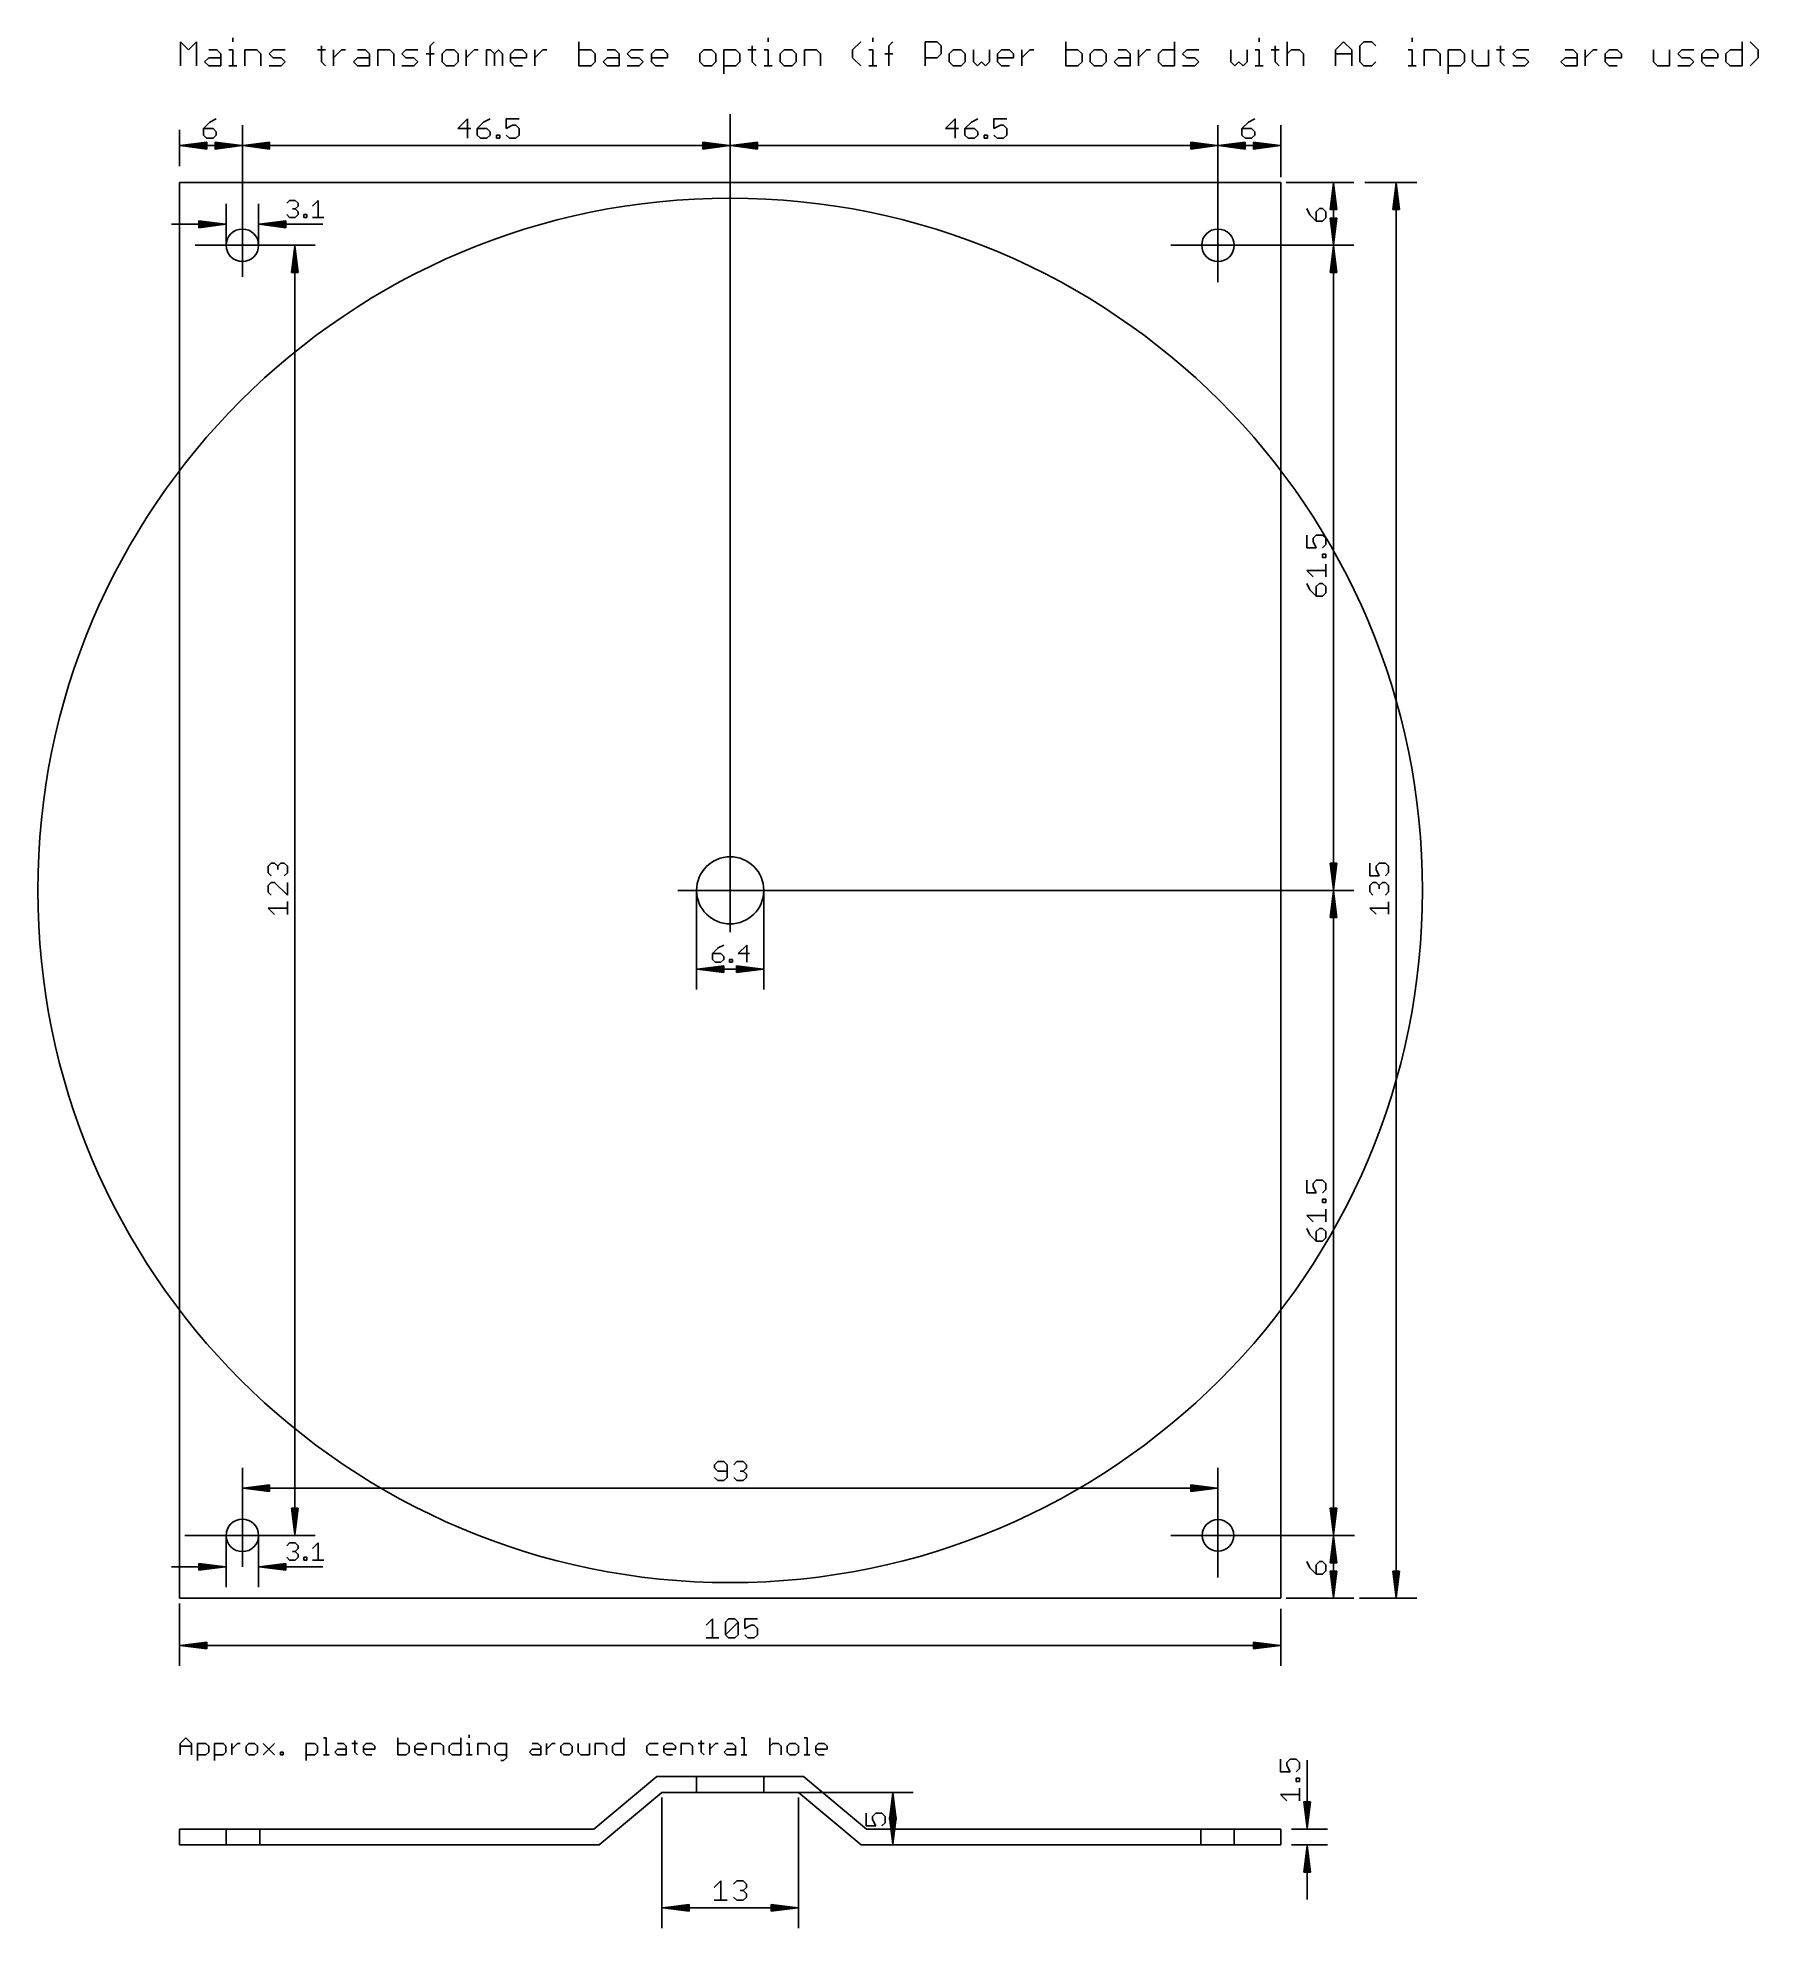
# Model space of a CAD drawing. Extents: x -14 to 150, y -8 to 172.
import ezdxf

# ---------------------------------------------------------------- set-up
doc = ezdxf.new("R2010")
doc.units = 0
for name, color, linetype in [('100', 3, 'CONTINUOUS'), ('20', 7, 'CONTINUOUS'), ('47', 2, 'CONTINUOUS')]:
    doc.layers.add(name, color=color, linetype=linetype)

msp = doc.modelspace()

# ---------------------------------------------------------------- linework, layer by layer
at = {"layer": '100'}
msp.add_circle((52.5, 91), 66, dxfattribs=at)
at = {"layer": '20'}
for p, q in [((105, 158.5), (0, 158.5)), ((0, 158.5), (0, 23.5)), ((105, 158.5), (105, 23.5)), ((0, 23.5), (105, 23.5)), ((39.5, 1.5), (45.5, 6.5)), ((45.5, 6.5), (49.3, 6.5)), ((49.3, 6.5), (55.7, 6.5)), ((49.3, 5), (49.3, 6.5)), ((55.7, 5), (55.7, 6.5)), ((59.5, 6.5), (55.7, 6.5)), ((65.5, 1.5), (59.5, 6.5)), ((40, 0), (46, 5)), ((46, 5), (49.3, 5)), ((49.3, 5), (55.7, 5)), ((59, 5), (55.7, 5)), ((65, 0), (59, 5)), ((0, 1.5), (4.45, 1.5)), ((0, 0), (0, 1.5)), ((0, 0), (4.45, 0)), ((4.45, 1.5), (7.65, 1.5)), ((4.45, 0), (4.45, 1.5)), ((4.45, 0), (7.65, 0)), ((7.65, 1.5), (39.5, 1.5)), ((7.65, 0), (7.65, 1.5)), ((7.65, 0), (40, 0)), ((97.35, 0), (65, 0)), ((97.35, 1.5), (65.5, 1.5)), ((100.55, 1.5), (97.35, 1.5)), ((97.35, 0), (97.35, 1.5)), ((100.55, 0), (97.35, 0)), ((105, 1.5), (100.55, 1.5)), ((100.55, 0), (100.55, 1.5)), ((105, 0), (100.55, 0)), ((105, 0), (105, 1.5))]:
    msp.add_line(p, q, dxfattribs=at)
for centre, radius in [((6, 152.5), 1.55), ((99, 152.5), 1.55), ((52.5, 91), 3.2), ((6, 29.5), 1.55), ((99, 29.5), 1.5)]:
    msp.add_circle(centre, radius, dxfattribs=at)
at = {"layer": '47'}
for p, q in [((0.1016, 169.6016), (0.1016, 171.9004)), ((0.1016, 171.9004), (0.8679, 171.1341)), ((0.8679, 171.1341), (1.6341, 171.9004)), ((1.6341, 171.9004), (1.6341, 169.6016)), ((5.0887, 172.2835), (5.0887, 171.9004)), ((13.5292, 171.5172), (13.5292, 169.9847)), ((23.888, 171.5172), (24.2712, 171.9004)), ((23.888, 169.6016), (23.888, 171.5172)), ((38.084, 171.9004), (38.084, 169.6016)), ((54.5809, 171.5172), (54.5809, 169.9847)), ((56.1156, 172.2835), (56.1156, 171.9004)), ((64.173, 171.1341), (64.9392, 171.9004)), ((66.0907, 172.2835), (66.0907, 171.9004)), ((67.6254, 171.5172), (68.0085, 171.9004)), ((67.6254, 169.6016), (67.6254, 171.5172)), ((71.0789, 169.6016), (71.0789, 171.9004)), ((71.0789, 171.9004), (72.2283, 171.9004)), ((72.2283, 171.9004), (72.6114, 171.5172)), ((72.6114, 171.5172), (72.6114, 170.751)), ((84.507, 171.9004), (84.507, 169.6016)), ((94.8637, 171.9004), (94.8637, 169.6016)), ((102.9222, 172.2835), (102.9222, 171.9004)), ((104.4568, 171.5172), (104.4568, 169.9847)), ((105.6084, 171.9004), (105.6084, 169.6016)), ((110.2123, 171.1341), (110.9785, 171.9004)), ((110.9785, 171.9004), (111.7448, 171.1341)), ((112.8974, 171.9004), (112.5142, 171.5172)), ((112.5142, 171.5172), (112.5142, 169.9847)), ((113.6636, 171.9004), (112.8974, 171.9004)), ((114.0468, 171.5172), (113.6636, 171.9004)), ((117.5013, 172.2835), (117.5013, 171.9004)), ((125.9418, 171.5172), (125.9418, 169.9847)), ((148.9599, 171.9004), (148.9599, 169.6016)), ((150.4956, 171.1341), (149.7294, 171.9004)), ((2.4036, 169.9847), (2.7867, 170.3679)), ((2.7867, 169.6016), (2.4036, 169.9847)), ((2.7867, 171.1341), (3.5529, 171.1341)), ((2.7867, 170.3679), (3.9361, 170.3679)), ((3.9361, 169.6016), (2.7867, 169.6016)), ((3.5529, 171.1341), (3.9361, 170.751)), ((3.9361, 170.751), (3.9361, 169.6016)), ((4.7055, 171.1341), (5.0887, 171.1341)), ((4.7055, 169.6016), (5.4718, 169.6016)), ((5.0887, 171.1341), (5.0887, 169.6016)), ((6.2402, 169.6016), (6.2402, 171.1341)), ((6.2402, 171.1341), (7.3896, 171.1341)), ((7.3896, 171.1341), (7.7727, 170.751)), ((7.7727, 170.751), (7.7727, 169.6016)), ((8.5421, 170.751), (8.9253, 171.1341)), ((8.9253, 170.3679), (8.5421, 170.751)), ((8.5421, 169.6016), (9.6915, 169.6016)), ((8.9253, 171.1341), (10.0747, 171.1341)), ((9.6915, 170.3679), (8.9253, 170.3679)), ((10.0747, 169.9847), (9.6915, 170.3679)), ((9.6915, 169.6016), (10.0747, 169.9847)), ((13.1461, 171.1341), (13.9123, 171.1341)), ((13.5292, 169.9847), (13.9123, 169.6016)), ((14.6807, 169.6016), (14.6807, 171.1341)), ((14.6807, 170.3679), (15.447, 171.1341)), ((15.447, 171.1341), (15.8301, 171.1341)), ((16.599, 169.9847), (16.9821, 170.3679)), ((16.9821, 169.6016), (16.599, 169.9847)), ((16.9821, 171.1341), (17.7484, 171.1341)), ((16.9821, 170.3679), (18.1315, 170.3679)), ((18.1315, 169.6016), (16.9821, 169.6016)), ((17.7484, 171.1341), (18.1315, 170.751)), ((18.1315, 170.751), (18.1315, 169.6016)), ((18.901, 169.6016), (18.901, 171.1341)), ((18.901, 171.1341), (20.0504, 171.1341)), ((20.0504, 171.1341), (20.4335, 170.751)), ((20.4335, 170.751), (20.4335, 169.6016)), ((21.203, 170.751), (21.5861, 171.1341)), ((21.5861, 170.3679), (21.203, 170.751)), ((21.203, 169.6016), (22.3523, 169.6016)), ((21.5861, 171.1341), (22.7355, 171.1341)), ((22.3523, 170.3679), (21.5861, 170.3679)), ((22.7355, 169.9847), (22.3523, 170.3679)), ((22.3523, 169.6016), (22.7355, 169.9847)), ((23.5049, 170.751), (24.2712, 170.751)), ((25.4227, 171.1341), (25.0396, 170.751)), ((25.0396, 170.751), (25.0396, 169.9847)), ((25.0396, 169.9847), (25.4227, 169.6016)), ((26.1889, 171.1341), (25.4227, 171.1341)), ((25.4227, 169.6016), (26.1889, 169.6016)), ((26.5721, 170.751), (26.1889, 171.1341)), ((26.1889, 169.6016), (26.5721, 169.9847)), ((26.5721, 169.9847), (26.5721, 170.751)), ((27.3415, 169.6016), (27.3415, 171.1341)), ((27.3415, 170.3679), (28.1078, 171.1341)), ((28.1078, 171.1341), (28.4909, 171.1341)), ((29.2598, 169.6016), (29.2598, 171.1341)), ((29.2598, 171.1341), (29.643, 171.1341)), ((29.643, 171.1341), (30.0261, 170.751)), ((30.0261, 170.751), (30.4092, 171.1341)), ((30.0261, 170.751), (30.0261, 169.6016)), ((30.4092, 171.1341), (30.7923, 170.751)), ((30.7923, 170.751), (30.7923, 169.6016)), ((31.5618, 170.751), (31.9449, 171.1341)), ((31.5618, 169.9847), (31.5618, 170.751)), ((33.0943, 170.3679), (31.5618, 170.3679)), ((31.9449, 169.6016), (31.5618, 169.9847)), ((31.9449, 171.1341), (32.7112, 171.1341)), ((32.7112, 169.6016), (31.9449, 169.6016)), ((32.7112, 171.1341), (33.0943, 170.751)), ((33.0943, 170.751), (33.0943, 170.3679)), ((33.8638, 169.6016), (33.8638, 171.1341)), ((33.8638, 170.3679), (34.63, 171.1341)), ((34.63, 171.1341), (35.0131, 171.1341)), ((39.2334, 171.1341), (38.084, 171.1341)), ((38.084, 169.6016), (39.2334, 169.6016)), ((39.6165, 170.751), (39.2334, 171.1341)), ((39.2334, 169.6016), (39.6165, 169.9847)), ((39.6165, 169.9847), (39.6165, 170.751)), ((40.386, 169.9847), (40.7691, 170.3679)), ((40.7691, 169.6016), (40.386, 169.9847)), ((40.7691, 171.1341), (41.5354, 171.1341)), ((40.7691, 170.3679), (41.9185, 170.3679)), ((41.9185, 169.6016), (40.7691, 169.6016)), ((41.5354, 171.1341), (41.9185, 170.751)), ((41.9185, 170.751), (41.9185, 169.6016)), ((42.688, 170.751), (43.0711, 171.1341)), ((43.0711, 170.3679), (42.688, 170.751)), ((42.688, 169.6016), (43.8373, 169.6016)), ((43.0711, 171.1341), (44.2205, 171.1341)), ((43.8373, 170.3679), (43.0711, 170.3679)), ((44.2205, 169.9847), (43.8373, 170.3679)), ((43.8373, 169.6016), (44.2205, 169.9847)), ((44.9899, 170.751), (45.373, 171.1341)), ((44.9899, 169.9847), (44.9899, 170.751)), ((46.5224, 170.3679), (44.9899, 170.3679)), ((45.373, 169.6016), (44.9899, 169.9847)), ((45.373, 171.1341), (46.1393, 171.1341)), ((46.1393, 169.6016), (45.373, 169.6016)), ((46.1393, 171.1341), (46.5224, 170.751)), ((46.5224, 170.751), (46.5224, 170.3679)), ((49.977, 171.1341), (49.5939, 170.751)), ((49.5939, 170.751), (49.5939, 169.9847)), ((49.5939, 169.9847), (49.977, 169.6016)), ((50.7432, 171.1341), (49.977, 171.1341)), ((49.977, 169.6016), (50.7432, 169.6016)), ((51.1264, 170.751), (50.7432, 171.1341)), ((50.7432, 169.6016), (51.1264, 169.9847)), ((51.1264, 169.9847), (51.1264, 170.751)), ((51.8958, 168.8353), (51.8958, 171.1341)), ((51.8958, 171.1341), (53.0452, 171.1341)), ((53.0452, 169.6016), (51.8958, 169.6016)), ((53.0452, 171.1341), (53.4283, 170.751)), ((53.4283, 169.9847), (53.0452, 169.6016)), ((53.4283, 170.751), (53.4283, 169.9847)), ((54.1978, 171.1341), (54.964, 171.1341)), ((54.5809, 169.9847), (54.964, 169.6016)), ((55.7324, 171.1341), (56.1156, 171.1341)), ((55.7324, 169.6016), (56.4987, 169.6016)), ((56.1156, 171.1341), (56.1156, 169.6016)), ((57.6502, 171.1341), (57.2671, 170.751)), ((57.2671, 170.751), (57.2671, 169.9847)), ((57.2671, 169.9847), (57.6502, 169.6016)), ((58.4165, 171.1341), (57.6502, 171.1341)), ((57.6502, 169.6016), (58.4165, 169.6016)), ((58.7996, 170.751), (58.4165, 171.1341)), ((58.4165, 169.6016), (58.7996, 169.9847)), ((58.7996, 169.9847), (58.7996, 170.751)), ((59.569, 169.6016), (59.569, 171.1341)), ((59.569, 171.1341), (60.7184, 171.1341)), ((60.7184, 171.1341), (61.1016, 170.751)), ((61.1016, 170.751), (61.1016, 169.6016)), ((64.173, 170.3679), (64.173, 171.1341)), ((64.9392, 169.6016), (64.173, 170.3679)), ((65.7076, 171.1341), (66.0907, 171.1341)), ((65.7076, 169.6016), (66.4739, 169.6016)), ((66.0907, 171.1341), (66.0907, 169.6016)), ((67.2423, 170.751), (68.0085, 170.751)), ((72.2283, 170.3679), (71.0789, 170.3679)), ((72.6114, 170.751), (72.2283, 170.3679)), ((73.764, 171.1341), (73.3808, 170.751)), ((73.3808, 170.751), (73.3808, 169.9847)), ((73.3808, 169.9847), (73.764, 169.6016)), ((74.5302, 171.1341), (73.764, 171.1341)), ((73.764, 169.6016), (74.5302, 169.6016)), ((74.9133, 170.751), (74.5302, 171.1341)), ((74.5302, 169.6016), (74.9133, 169.9847)), ((74.9133, 169.9847), (74.9133, 170.751)), ((75.6828, 171.1341), (75.6828, 169.9847)), ((75.6828, 169.9847), (76.0659, 169.6016)), ((76.0659, 169.6016), (76.4491, 169.9847)), ((76.4491, 169.9847), (76.8322, 169.6016)), ((76.8322, 169.6016), (77.2153, 169.9847)), ((77.2153, 169.9847), (77.2153, 171.1341)), ((77.9848, 170.751), (78.3679, 171.1341)), ((77.9848, 169.9847), (77.9848, 170.751)), ((79.5173, 170.3679), (77.9848, 170.3679)), ((78.3679, 169.6016), (77.9848, 169.9847)), ((78.3679, 171.1341), (79.1341, 171.1341)), ((79.1341, 169.6016), (78.3679, 169.6016)), ((79.1341, 171.1341), (79.5173, 170.751)), ((79.5173, 170.751), (79.5173, 170.3679)), ((80.2867, 169.6016), (80.2867, 171.1341)), ((80.2867, 170.3679), (81.053, 171.1341)), ((81.053, 171.1341), (81.4361, 171.1341)), ((85.6564, 171.1341), (84.507, 171.1341)), ((84.507, 169.6016), (85.6564, 169.6016)), ((86.0395, 170.751), (85.6564, 171.1341)), ((85.6564, 169.6016), (86.0395, 169.9847)), ((86.0395, 169.9847), (86.0395, 170.751)), ((87.1921, 171.1341), (86.809, 170.751)), ((86.809, 170.751), (86.809, 169.9847)), ((86.809, 169.9847), (87.1921, 169.6016)), ((87.9583, 171.1341), (87.1921, 171.1341)), ((87.1921, 169.6016), (87.9583, 169.6016)), ((88.3415, 170.751), (87.9583, 171.1341)), ((87.9583, 169.6016), (88.3415, 169.9847)), ((88.3415, 169.9847), (88.3415, 170.751)), ((89.1109, 169.9847), (89.4941, 170.3679)), ((89.4941, 169.6016), (89.1109, 169.9847)), ((89.4941, 171.1341), (90.2603, 171.1341)), ((89.4941, 170.3679), (90.6434, 170.3679)), ((90.6434, 169.6016), (89.4941, 169.6016)), ((90.2603, 171.1341), (90.6434, 170.751)), ((90.6434, 170.751), (90.6434, 169.6016)), ((91.4129, 169.6016), (91.4129, 171.1341)), ((91.4129, 170.3679), (92.1792, 171.1341)), ((92.1792, 171.1341), (92.5623, 171.1341)), ((93.3312, 170.751), (93.7143, 171.1341)), ((93.3312, 169.9847), (93.3312, 170.751)), ((93.7143, 169.6016), (93.3312, 169.9847)), ((93.7143, 171.1341), (94.8637, 171.1341)), ((94.8637, 169.6016), (93.7143, 169.6016)), ((95.6332, 170.751), (96.0163, 171.1341)), ((96.0163, 170.3679), (95.6332, 170.751)), ((95.6332, 169.6016), (96.7825, 169.6016)), ((96.0163, 171.1341), (97.1657, 171.1341)), ((96.7825, 170.3679), (96.0163, 170.3679)), ((97.1657, 169.9847), (96.7825, 170.3679)), ((96.7825, 169.6016), (97.1657, 169.9847)), ((100.2371, 171.1341), (100.2371, 169.9847)), ((100.2371, 169.9847), (100.6202, 169.6016)), ((100.6202, 169.6016), (101.0034, 169.9847)), ((101.0034, 169.9847), (101.3865, 169.6016)), ((101.3865, 169.6016), (101.7696, 169.9847)), ((101.7696, 169.9847), (101.7696, 171.1341)), ((102.5391, 171.1341), (102.9222, 171.1341)), ((102.5391, 169.6016), (103.3053, 169.6016)), ((102.9222, 171.1341), (102.9222, 169.6016)), ((104.0737, 171.1341), (104.84, 171.1341)), ((104.4568, 169.9847), (104.84, 169.6016)), ((105.6084, 170.751), (105.9915, 171.1341)), ((105.9915, 171.1341), (106.7577, 171.1341)), ((106.7577, 171.1341), (107.1409, 170.751)), ((107.1409, 170.751), (107.1409, 169.6016)), ((110.2123, 169.6016), (110.2123, 171.1341)), ((110.2123, 170.751), (111.7448, 170.751)), ((111.7448, 171.1341), (111.7448, 169.6016)), ((112.5142, 169.9847), (112.8974, 169.6016)), ((112.8974, 169.6016), (113.6636, 169.6016)), ((113.6636, 169.6016), (114.0468, 169.9847)), ((117.1182, 171.1341), (117.5013, 171.1341)), ((117.1182, 169.6016), (117.8844, 169.6016)), ((117.5013, 171.1341), (117.5013, 169.6016)), ((118.6528, 169.6016), (118.6528, 171.1341)), ((118.6528, 171.1341), (119.8022, 171.1341)), ((119.8022, 171.1341), (120.1853, 170.751)), ((120.1853, 170.751), (120.1853, 169.6016)), ((120.9548, 168.8353), (120.9548, 171.1341)), ((120.9548, 171.1341), (122.1042, 171.1341)), ((122.1042, 169.6016), (120.9548, 169.6016)), ((122.1042, 171.1341), (122.4873, 170.751)), ((122.4873, 169.9847), (122.1042, 169.6016)), ((122.4873, 170.751), (122.4873, 169.9847)), ((123.2568, 171.1341), (123.2568, 169.9847)), ((123.2568, 169.9847), (123.6399, 169.6016)), ((123.6399, 169.6016), (124.7893, 169.6016)), ((124.7893, 169.6016), (124.7893, 171.1341)), ((125.5587, 171.1341), (126.325, 171.1341)), ((125.9418, 169.9847), (126.325, 169.6016)), ((127.0934, 170.751), (127.4765, 171.1341)), ((127.4765, 170.3679), (127.0934, 170.751)), ((127.0934, 169.6016), (128.2427, 169.6016)), ((127.4765, 171.1341), (128.6259, 171.1341)), ((128.2427, 170.3679), (127.4765, 170.3679)), ((128.6259, 169.9847), (128.2427, 170.3679)), ((128.2427, 169.6016), (128.6259, 169.9847)), ((131.6973, 169.9847), (132.0804, 170.3679)), ((132.0804, 169.6016), (131.6973, 169.9847)), ((132.0804, 171.1341), (132.8467, 171.1341)), ((132.0804, 170.3679), (133.2298, 170.3679)), ((133.2298, 169.6016), (132.0804, 169.6016)), ((132.8467, 171.1341), (133.2298, 170.751)), ((133.2298, 170.751), (133.2298, 169.6016)), ((133.9993, 169.6016), (133.9993, 171.1341)), ((133.9993, 170.3679), (134.7655, 171.1341)), ((134.7655, 171.1341), (135.1486, 171.1341)), ((135.9176, 170.751), (136.3007, 171.1341)), ((135.9176, 169.9847), (135.9176, 170.751)), ((137.4501, 170.3679), (135.9176, 170.3679)), ((136.3007, 169.6016), (135.9176, 169.9847)), ((136.3007, 171.1341), (137.0669, 171.1341)), ((137.0669, 169.6016), (136.3007, 169.6016)), ((137.0669, 171.1341), (137.4501, 170.751)), ((137.4501, 170.751), (137.4501, 170.3679)), ((140.5215, 171.1341), (140.5215, 169.9847)), ((140.5215, 169.9847), (140.9046, 169.6016)), ((140.9046, 169.6016), (142.054, 169.6016)), ((142.054, 169.6016), (142.054, 171.1341)), ((142.8235, 170.751), (143.2066, 171.1341)), ((143.2066, 170.3679), (142.8235, 170.751)), ((142.8235, 169.6016), (143.9728, 169.6016)), ((143.2066, 171.1341), (144.356, 171.1341)), ((143.9728, 170.3679), (143.2066, 170.3679)), ((144.356, 169.9847), (143.9728, 170.3679)), ((143.9728, 169.6016), (144.356, 169.9847)), ((145.1254, 170.751), (145.5086, 171.1341)), ((145.1254, 169.9847), (145.1254, 170.751)), ((146.6579, 170.3679), (145.1254, 170.3679)), ((145.5086, 169.6016), (145.1254, 169.9847)), ((145.5086, 171.1341), (146.2748, 171.1341)), ((146.2748, 169.6016), (145.5086, 169.6016)), ((146.2748, 171.1341), (146.6579, 170.751)), ((146.6579, 170.751), (146.6579, 170.3679)), ((147.4274, 170.751), (147.8105, 171.1341)), ((147.4274, 169.9847), (147.4274, 170.751)), ((147.8105, 169.6016), (147.4274, 169.9847)), ((147.8105, 171.1341), (148.9599, 171.1341)), ((148.9599, 169.6016), (147.8105, 169.6016)), ((149.7294, 169.6016), (150.4956, 170.3679)), ((150.4956, 170.3679), (150.4956, 171.1341)), ((2.8982, 164.2472), (2.2818, 163.6308)), ((3.5146, 164.5554), (2.8982, 164.2472)), ((27.4615, 164.5554), (26.5369, 163.6308)), ((27.4615, 162.7062), (27.4615, 164.5554)), ((28.9948, 164.2472), (28.3784, 163.6308)), ((29.6112, 164.5554), (28.9948, 164.2472)), ((32.3736, 164.5554), (31.1408, 164.5554)), ((31.1408, 164.5554), (31.1408, 163.6308)), ((52.5, 165), (52.5, 160.05)), ((73.9615, 164.5554), (73.0369, 163.6308)), ((73.9615, 162.7062), (73.9615, 164.5554)), ((75.4948, 164.2472), (74.8784, 163.6308)), ((76.1112, 164.5554), (75.4948, 164.2472)), ((78.8736, 164.5554), (77.6408, 164.5554)), ((77.6408, 164.5554), (77.6408, 163.6308)), ((101.8982, 164.2472), (101.2818, 163.6308)), ((102.5146, 164.5554), (101.8982, 164.2472)), ((0, 163.5), (0, 160.05)), ((0.065, 162), (2.6, 162.3192)), ((0.065, 162), (2.6, 162.26)), ((2.2818, 163.6308), (2.2818, 163.0144)), ((3.2064, 163.6308), (2.2818, 163.6308)), ((2.2818, 163.0144), (2.59, 162.7062)), ((2.59, 162.7062), (3.2064, 162.7062)), ((2.6, 162.3192), (2.6, 161.6808)), ((3.5146, 163.3226), (3.2064, 163.6308)), ((3.2064, 162.7062), (3.5146, 163.0144)), ((5.935, 162), (3.4, 162.3192)), ((3.4, 162.3192), (3.4, 161.6808)), ((5.935, 162), (3.4, 162.26)), ((3.5146, 163.0144), (3.5146, 163.3226)), ((6, 160.5), (6, 163.95)), ((6, 149.5), (6, 163.95)), ((6.065, 162), (8.6, 162.3192)), ((6.065, 162), (8.6, 162.26)), ((8.6, 162.3192), (8.6, 161.6808)), ((26.5369, 163.6308), (27.7697, 163.6308)), ((28.3784, 163.6308), (28.3784, 163.0144)), ((29.303, 163.6308), (28.3784, 163.6308)), ((28.3784, 163.0144), (28.6866, 162.7062)), ((28.6866, 162.7062), (29.303, 162.7062)), ((29.6112, 163.3226), (29.303, 163.6308)), ((29.303, 162.7062), (29.6112, 163.0144)), ((29.6112, 163.0144), (29.6112, 163.3226)), ((30.22, 162.7062), (30.22, 163.0144)), ((30.22, 163.0144), (30.5282, 163.0144)), ((30.5282, 162.7062), (30.22, 162.7062)), ((30.5282, 163.0144), (30.5282, 162.7062)), ((31.1408, 163.6308), (31.7572, 163.939)), ((31.449, 162.7062), (31.1408, 163.0144)), ((32.0654, 162.7062), (31.449, 162.7062)), ((31.7572, 163.939), (32.0654, 163.939)), ((32.0654, 163.939), (32.3736, 163.6308)), ((32.3736, 163.0144), (32.0654, 162.7062)), ((32.3736, 163.6308), (32.3736, 163.0144)), ((52.435, 162), (49.9, 162.3192)), ((49.9, 162.3192), (49.9, 161.6808)), ((52.435, 162), (49.9, 162.26)), ((52.5, 87), (52.5, 163.95)), ((52.565, 162), (55.1, 162.3192)), ((52.565, 162), (55.1, 162.26)), ((55.1, 162.3192), (55.1, 161.6808)), ((73.0369, 163.6308), (74.2696, 163.6308)), ((74.8784, 163.6308), (74.8784, 163.0144)), ((75.803, 163.6308), (74.8784, 163.6308)), ((74.8784, 163.0144), (75.1866, 162.7062)), ((75.1866, 162.7062), (75.803, 162.7062)), ((76.1112, 163.3226), (75.803, 163.6308)), ((75.803, 162.7062), (76.1112, 163.0144)), ((76.1112, 163.0144), (76.1112, 163.3226)), ((76.72, 162.7062), (76.72, 163.0144)), ((76.72, 163.0144), (77.0282, 163.0144)), ((77.0282, 162.7062), (76.72, 162.7062)), ((77.0282, 163.0144), (77.0282, 162.7062)), ((77.6408, 163.6308), (78.2572, 163.939)), ((77.949, 162.7062), (77.6408, 163.0144)), ((78.5654, 162.7062), (77.949, 162.7062)), ((78.2572, 163.939), (78.5654, 163.939)), ((78.5654, 163.939), (78.8736, 163.6308)), ((78.8736, 163.0144), (78.5654, 162.7062)), ((78.8736, 163.6308), (78.8736, 163.0144)), ((98.935, 162), (96.4, 162.3192)), ((96.4, 162.3192), (96.4, 161.6808)), ((98.935, 162), (96.4, 162.26)), ((99, 149), (99, 163.95)), ((99, 163.5), (99, 160.05)), ((99.065, 162), (101.6, 162.3192)), ((99.065, 162), (101.6, 162.26)), ((101.2818, 163.6308), (101.2818, 163.0144)), ((102.2064, 163.6308), (101.2818, 163.6308)), ((101.2818, 163.0144), (101.59, 162.7062)), ((101.59, 162.7062), (102.2064, 162.7062)), ((101.6, 162.3192), (101.6, 161.6808)), ((102.5146, 163.3226), (102.2064, 163.6308)), ((102.2064, 162.7062), (102.5146, 163.0144)), ((104.935, 162), (102.4, 162.3192)), ((102.4, 162.3192), (102.4, 161.6808)), ((104.935, 162), (102.4, 162.26)), ((102.5146, 163.0144), (102.5146, 163.3226)), ((105, 159), (105, 163.95)), ((0.065, 162), (2.6, 162.13)), ((5.935, 162), (0.065, 162)), ((2.6, 161.6808), (0.065, 162)), ((2.6, 161.87), (0.065, 162)), ((2.6, 161.74), (0.065, 162)), ((5.935, 162), (3.4, 162.13)), ((3.4, 161.6808), (5.935, 162)), ((3.4, 161.87), (5.935, 162)), ((3.4, 161.74), (5.935, 162)), ((6.065, 162), (8.6, 162.13)), ((52.435, 162), (6.065, 162)), ((8.6, 161.6808), (6.065, 162)), ((8.6, 161.87), (6.065, 162)), ((8.6, 161.74), (6.065, 162)), ((52.435, 162), (49.9, 162.13)), ((49.9, 161.6808), (52.435, 162)), ((49.9, 161.87), (52.435, 162)), ((49.9, 161.74), (52.435, 162)), ((52.565, 162), (55.1, 162.13)), ((98.935, 162), (52.565, 162)), ((55.1, 161.6808), (52.565, 162)), ((55.1, 161.87), (52.565, 162)), ((55.1, 161.74), (52.565, 162)), ((98.935, 162), (96.4, 162.13)), ((96.4, 161.6808), (98.935, 162)), ((96.4, 161.87), (98.935, 162)), ((96.4, 161.74), (98.935, 162)), ((99.065, 162), (101.6, 162.13)), ((104.935, 162), (99.065, 162)), ((101.6, 161.6808), (99.065, 162)), ((101.6, 161.87), (99.065, 162)), ((101.6, 161.74), (99.065, 162)), ((104.935, 162), (102.4, 162.13)), ((102.4, 161.6808), (104.935, 162)), ((102.4, 161.87), (104.935, 162)), ((102.4, 161.74), (104.935, 162)), ((105.5, 158.5), (111.95, 158.5)), ((110, 158.435), (109.6808, 155.9)), ((110, 158.435), (109.74, 155.9)), ((110, 158.435), (109.87, 155.9)), ((110, 158.435), (110, 152.565)), ((110.3192, 155.9), (110, 158.435)), ((110.13, 155.9), (110, 158.435)), ((110.26, 155.9), (110, 158.435)), ((113, 158.5), (117.95, 158.5)), ((116, 158.435), (115.6808, 155.9)), ((116, 158.435), (115.74, 155.9)), ((116, 158.435), (115.87, 155.9)), ((116, 158.435), (116, 23.565)), ((116.3192, 155.9), (116, 158.435)), ((116.13, 155.9), (116, 158.435)), ((116.26, 155.9), (116, 158.435)), ((4.45, 152.5), (4.45, 156.45)), ((7.55, 152.5), (7.55, 156.45)), ((10.2262, 156.5065), (10.4974, 156.7777)), ((10.4974, 155.1507), (10.2262, 155.4219)), ((10.4974, 156.7777), (11.0397, 156.7777)), ((11.0397, 155.1507), (10.4974, 155.1507)), ((11.0397, 155.9642), (10.7685, 155.9642)), ((11.0397, 156.7777), (11.3109, 156.5065)), ((11.3109, 156.2354), (11.0397, 155.9642)), ((11.0397, 155.9642), (11.3109, 155.693)), ((11.3109, 155.4219), (11.0397, 155.1507)), ((11.3109, 156.5065), (11.3109, 156.2354)), ((11.3109, 155.693), (11.3109, 155.4219)), ((11.8634, 155.1507), (11.8634, 155.4219)), ((11.8634, 155.4219), (12.1345, 155.4219)), ((12.1345, 155.1507), (11.8634, 155.1507)), ((12.1345, 155.4219), (12.1345, 155.1507)), ((12.6819, 156.2354), (13.2243, 156.7777)), ((12.6819, 155.1507), (13.7666, 155.1507)), ((13.2243, 156.7777), (13.2243, 155.1507)), ((107.4701, 156.0061), (107.7698, 155.4066)), ((107.7698, 155.4066), (108.3692, 154.8072)), ((108.669, 156.0061), (108.3692, 155.7064)), ((108.3692, 155.7064), (108.3692, 154.8072)), ((108.9687, 156.0061), (108.669, 156.0061)), ((109.2684, 155.7064), (108.9687, 156.0061)), ((108.9687, 154.8072), (109.2684, 155.1069)), ((109.2684, 155.1069), (109.2684, 155.7064)), ((109.6808, 155.9), (110.3192, 155.9)), ((110, 152.565), (109.6808, 155.1)), ((109.6808, 155.1), (110.3192, 155.1)), ((110, 152.565), (109.74, 155.1)), ((110, 152.565), (109.87, 155.1)), ((110.3192, 155.1), (110, 152.565)), ((110.13, 155.1), (110, 152.565)), ((110.26, 155.1), (110, 152.565)), ((115.6808, 155.9), (116.3192, 155.9)), ((4.385, 154.5), (-0.75, 154.5)), ((4.385, 154.5), (1.85, 154.8192)), ((1.85, 154.8192), (1.85, 154.1808)), ((4.385, 154.5), (1.85, 154.76)), ((4.385, 154.5), (1.85, 154.63)), ((1.85, 154.1808), (4.385, 154.5)), ((1.85, 154.37), (4.385, 154.5)), ((1.85, 154.24), (4.385, 154.5)), ((7.615, 154.5), (10.15, 154.8192)), ((7.615, 154.5), (10.15, 154.76)), ((7.615, 154.5), (10.15, 154.63)), ((7.615, 154.5), (13.6846, 154.5)), ((10.15, 154.1808), (7.615, 154.5)), ((10.15, 154.37), (7.615, 154.5)), ((10.15, 154.24), (7.615, 154.5)), ((10.15, 154.8192), (10.15, 154.1808)), ((108.3692, 154.8072), (108.9687, 154.8072)), ((1.5, 152.5), (12.95, 152.5)), ((5.6808, 152.5), (6.3192, 152.5)), ((6, 152.1808), (6, 152.8192)), ((11, 152.435), (10.6808, 149.9)), ((11, 152.435), (10.74, 149.9)), ((11, 152.435), (10.87, 149.9)), ((11, 152.435), (11, 29.565)), ((11.3192, 149.9), (11, 152.435)), ((11.13, 149.9), (11, 152.435)), ((11.26, 149.9), (11, 152.435)), ((94.5, 152.5), (111.95, 152.5)), ((108.5, 152.5), (111.95, 152.5)), ((110, 152.435), (109.6808, 149.9)), ((110, 152.435), (109.74, 149.9)), ((110, 152.435), (109.87, 149.9)), ((110, 152.435), (110, 91.065)), ((110.3192, 149.9), (110, 152.435)), ((110.13, 149.9), (110, 152.435)), ((110.26, 149.9), (110, 152.435)), ((10.6808, 149.9), (11.3192, 149.9)), ((109.6808, 149.9), (110.3192, 149.9)), ((107.4701, 124.8651), (107.4701, 123.6662)), ((108.0695, 124.5654), (108.3692, 124.8651)), ((108.0695, 124.2656), (108.0695, 124.5654)), ((108.3692, 124.8651), (108.9687, 124.8651)), ((108.9687, 124.8651), (109.2684, 124.5654)), ((109.2684, 124.5654), (109.2684, 123.9659)), ((107.4701, 123.6662), (108.3692, 123.6662)), ((108.3692, 123.6662), (108.0695, 124.2656)), ((109.2684, 123.9659), (108.9687, 123.6662)), ((108.9687, 122.7454), (108.9687, 123.0451)), ((108.9687, 123.0451), (109.2684, 123.0451)), ((109.2684, 122.7454), (108.9687, 122.7454)), ((109.2684, 123.0451), (109.2684, 122.7454)), ((108.0695, 120.9038), (107.4701, 121.5033)), ((107.4701, 121.5033), (109.2684, 121.5033)), ((109.2684, 120.9038), (109.2684, 122.1027)), ((107.4701, 120.2612), (107.7698, 119.6617)), ((107.7698, 119.6617), (108.3692, 119.0623)), ((108.669, 120.2612), (108.3692, 119.9614)), ((108.3692, 119.9614), (108.3692, 119.0623)), ((108.3692, 119.0623), (108.9687, 119.0623)), ((108.9687, 120.2612), (108.669, 120.2612)), ((109.2684, 119.9614), (108.9687, 120.2612)), ((108.9687, 119.0623), (109.2684, 119.362)), ((109.2684, 119.362), (109.2684, 119.9614)), ((8.4446, 93.2963), (8.7528, 93.6045)), ((8.4446, 92.6799), (8.4446, 93.2963)), ((8.7528, 92.3717), (8.4446, 92.6799)), ((8.7528, 93.6045), (9.061, 93.6045)), ((9.061, 93.6045), (9.3692, 93.2963)), ((9.3692, 93.2963), (9.6774, 93.6045)), ((9.3692, 93.2963), (9.3692, 92.9881)), ((9.6774, 93.6045), (9.9856, 93.6045)), ((9.9856, 93.6045), (10.2938, 93.2963)), ((10.2938, 92.6799), (9.9856, 92.3717)), ((10.2938, 93.2963), (10.2938, 92.6799)), ((110, 91.065), (109.6808, 93.6)), ((109.6808, 93.6), (110.3192, 93.6)), ((110, 91.065), (109.74, 93.6)), ((110, 91.065), (109.87, 93.6)), ((110.3192, 93.6), (110, 91.065)), ((110.13, 93.6), (110, 91.065)), ((110.26, 93.6), (110, 91.065)), ((113.4701, 93.596), (113.4701, 92.3971)), ((113.4701, 92.3971), (114.3692, 92.3971)), ((114.0695, 93.2962), (114.3692, 93.596)), ((114.0695, 92.9965), (114.0695, 93.2962)), ((114.3692, 92.3971), (114.0695, 92.9965)), ((114.3692, 93.596), (114.9687, 93.596)), ((114.9687, 93.596), (115.2684, 93.2962)), ((115.2684, 92.6968), (114.9687, 92.3971)), ((115.2684, 93.2962), (115.2684, 92.6968)), ((8.7528, 91.7629), (8.4446, 91.4547)), ((8.4446, 91.4547), (8.4446, 90.8383)), ((8.4446, 90.8383), (8.7528, 90.5301)), ((9.061, 91.7629), (8.7528, 91.7629)), ((10.2938, 90.5301), (9.061, 91.7629)), ((10.2938, 91.7629), (10.2938, 90.5301)), ((47.5, 91), (111.95, 91)), ((49.3, 91), (49.3, 81.55)), ((52.1808, 91), (52.8192, 91)), ((52.5, 90.6808), (52.5, 91.3192)), ((55.7, 91), (55.7, 81.55)), ((106, 91), (111.95, 91)), ((110, 90.935), (109.6808, 88.4)), ((110, 90.935), (109.74, 88.4)), ((110, 90.935), (109.87, 88.4)), ((110, 90.935), (110, 29.565)), ((110.3192, 88.4), (110, 90.935)), ((110.13, 88.4), (110, 90.935)), ((110.26, 88.4), (110, 90.935)), ((113.4701, 91.4547), (113.7698, 91.7544)), ((113.4701, 90.8552), (113.4701, 91.4547)), ((113.7698, 90.5555), (113.4701, 90.8552)), ((113.7698, 91.7544), (114.0695, 91.7544)), ((114.0695, 91.7544), (114.3692, 91.4547)), ((114.3692, 91.4547), (114.669, 91.7544)), ((114.3692, 91.4547), (114.3692, 91.1549)), ((114.669, 91.7544), (114.9687, 91.7544)), ((114.9687, 91.7544), (115.2684, 91.4547)), ((115.2684, 90.8552), (114.9687, 90.5555)), ((115.2684, 91.4547), (115.2684, 90.8552)), ((9.061, 88.6885), (8.4446, 89.3049)), ((8.4446, 89.3049), (10.2938, 89.3049)), ((10.2938, 88.6885), (10.2938, 89.9213)), ((109.6808, 88.4), (110.3192, 88.4)), ((114.0695, 88.7139), (113.4701, 89.3134)), ((113.4701, 89.3134), (115.2684, 89.3134)), ((115.2684, 88.7139), (115.2684, 89.9128)), ((51.3512, 85.5065), (50.8089, 84.9642)), ((50.8089, 84.9642), (50.8089, 84.4219)), ((51.6224, 84.9642), (50.8089, 84.9642)), ((51.8935, 85.7777), (51.3512, 85.5065)), ((51.8935, 84.693), (51.6224, 84.9642)), ((54.0781, 85.7777), (53.2646, 84.9642)), ((53.2646, 84.9642), (54.3493, 84.9642)), ((54.0781, 84.1507), (54.0781, 85.7777)), ((49.365, 83.5), (51.9, 83.8192)), ((49.365, 83.5), (51.9, 83.76)), ((49.365, 83.5), (51.9, 83.63)), ((55.635, 83.5), (49.365, 83.5)), ((51.9, 83.1808), (49.365, 83.5)), ((51.9, 83.37), (49.365, 83.5)), ((51.9, 83.24), (49.365, 83.5)), ((50.8089, 84.4219), (51.08, 84.1507)), ((51.08, 84.1507), (51.6224, 84.1507)), ((51.6224, 84.1507), (51.8935, 84.4219)), ((51.8935, 84.4219), (51.8935, 84.693)), ((51.9, 83.8192), (51.9, 83.1808)), ((52.446, 84.1507), (52.446, 84.4219)), ((52.446, 84.4219), (52.7172, 84.4219)), ((52.7172, 84.1507), (52.446, 84.1507)), ((52.7172, 84.4219), (52.7172, 84.1507)), ((55.635, 83.5), (53.1, 83.8192)), ((53.1, 83.8192), (53.1, 83.1808)), ((55.635, 83.5), (53.1, 83.76)), ((55.635, 83.5), (53.1, 83.63)), ((53.1, 83.1808), (55.635, 83.5)), ((53.1, 83.37), (55.635, 83.5)), ((53.1, 83.24), (55.635, 83.5)), ((107.4701, 63.3651), (107.4701, 62.1662)), ((108.0695, 63.0654), (108.3692, 63.3651)), ((108.3692, 63.3651), (108.9687, 63.3651)), ((108.9687, 63.3651), (109.2684, 63.0654)), ((107.4701, 62.1662), (108.3692, 62.1662)), ((108.0695, 62.7656), (108.0695, 63.0654)), ((108.3692, 62.1662), (108.0695, 62.7656)), ((109.2684, 62.4659), (108.9687, 62.1662)), ((108.9687, 61.2454), (108.9687, 61.5451)), ((108.9687, 61.5451), (109.2684, 61.5451)), ((109.2684, 63.0654), (109.2684, 62.4659)), ((109.2684, 61.5451), (109.2684, 61.2454)), ((108.0695, 59.4038), (107.4701, 60.0033)), ((107.4701, 60.0033), (109.2684, 60.0033)), ((109.2684, 61.2454), (108.9687, 61.2454)), ((109.2684, 59.4038), (109.2684, 60.6027)), ((107.4701, 58.7612), (107.7698, 58.1617)), ((107.7698, 58.1617), (108.3692, 57.5623)), ((108.669, 58.7612), (108.3692, 58.4614)), ((108.3692, 58.4614), (108.3692, 57.5623)), ((108.9687, 58.7612), (108.669, 58.7612)), ((109.2684, 58.4614), (108.9687, 58.7612)), ((108.9687, 57.5623), (109.2684, 57.862)), ((109.2684, 57.862), (109.2684, 58.4614)), ((108.3692, 57.5623), (108.9687, 57.5623)), ((51.3081, 36.5299), (51.0083, 36.2302)), ((51.0083, 36.2302), (51.0083, 35.9305)), ((51.9075, 36.5299), (51.3081, 36.5299)), ((52.2072, 36.2302), (51.9075, 36.5299)), ((52.2072, 35.0313), (52.2072, 36.2302)), ((52.8499, 36.2302), (53.1496, 36.5299)), ((53.1496, 36.5299), (53.7491, 36.5299)), ((53.7491, 36.5299), (54.0488, 36.2302)), ((54.0488, 36.2302), (54.0488, 35.9305)), ((6, 26.5), (6, 35.95)), ((6.065, 34), (8.6, 34.3192)), ((6.065, 34), (8.6, 34.26)), ((8.6, 34.3192), (8.6, 33.6808)), ((51.0083, 35.9305), (51.3081, 35.6308)), ((51.0083, 35.0313), (51.3081, 34.7316)), ((51.3081, 35.6308), (52.2072, 35.6308)), ((51.3081, 34.7316), (51.9075, 34.7316)), ((51.9075, 34.7316), (52.2072, 35.0313)), ((53.1496, 34.7316), (52.8499, 35.0313)), ((53.7491, 34.7316), (53.1496, 34.7316)), ((53.7491, 35.6308), (53.4494, 35.6308)), ((54.0488, 35.9305), (53.7491, 35.6308)), ((53.7491, 35.6308), (54.0488, 35.331)), ((54.0488, 35.0313), (53.7491, 34.7316)), ((54.0488, 35.331), (54.0488, 35.0313)), ((98.935, 34), (96.4, 34.3192)), ((96.4, 34.3192), (96.4, 33.6808)), ((98.935, 34), (96.4, 34.26)), ((99, 25.5), (99, 35.95)), ((6.065, 34), (8.6, 34.13)), ((98.935, 34), (6.065, 34)), ((8.6, 33.6808), (6.065, 34)), ((8.6, 33.87), (6.065, 34)), ((8.6, 33.74), (6.065, 34)), ((98.935, 34), (96.4, 34.13)), ((96.4, 33.6808), (98.935, 34)), ((96.4, 33.87), (98.935, 34)), ((96.4, 33.74), (98.935, 34)), ((11, 29.565), (10.6808, 32.1)), ((10.6808, 32.1), (11.3192, 32.1)), ((11, 29.565), (10.74, 32.1)), ((11, 29.565), (10.87, 32.1)), ((11.3192, 32.1), (11, 29.565)), ((11.13, 32.1), (11, 29.565)), ((11.26, 32.1), (11, 29.565)), ((110, 29.565), (109.6808, 32.1)), ((109.6808, 32.1), (110.3192, 32.1)), ((110, 29.565), (109.74, 32.1)), ((110, 29.565), (109.87, 32.1)), ((110.3192, 32.1), (110, 29.565)), ((110.13, 32.1), (110, 29.565)), ((110.26, 32.1), (110, 29.565)), ((0.5, 29.5), (12.95, 29.5)), ((4.45, 29.5), (4.45, 24.55)), ((5.6808, 29.5), (6.3192, 29.5)), ((6, 29.1808), (6, 29.8192)), ((7.55, 29.5), (7.55, 24.55)), ((94.5, 29.5), (111.95, 29.5)), ((112, 29.5), (108.05, 29.5)), ((110, 29.435), (109.6808, 26.9)), ((110, 29.435), (109.74, 26.9)), ((110, 29.435), (109.87, 26.9)), ((110, 29.435), (110, 23.565)), ((110.3192, 26.9), (110, 29.435)), ((110.13, 26.9), (110, 29.435)), ((110.26, 26.9), (110, 29.435)), ((10.2262, 28.5065), (10.4974, 28.7777)), ((10.4974, 27.1507), (10.2262, 27.4219)), ((10.4974, 28.7777), (11.0397, 28.7777)), ((11.0397, 27.1507), (10.4974, 27.1507)), ((11.0397, 27.9642), (10.7685, 27.9642)), ((11.0397, 28.7777), (11.3109, 28.5065)), ((11.3109, 28.2354), (11.0397, 27.9642)), ((11.0397, 27.9642), (11.3109, 27.693)), ((11.3109, 27.4219), (11.0397, 27.1507)), ((11.3109, 28.5065), (11.3109, 28.2354)), ((11.3109, 27.693), (11.3109, 27.4219)), ((11.8634, 27.1507), (11.8634, 27.4219)), ((11.8634, 27.4219), (12.1345, 27.4219)), ((12.1345, 27.1507), (11.8634, 27.1507)), ((12.1345, 27.4219), (12.1345, 27.1507)), ((12.6819, 28.2354), (13.2243, 28.7777)), ((12.6819, 27.1507), (13.7666, 27.1507)), ((13.2243, 28.7777), (13.2243, 27.1507)), ((4.385, 26.5), (-0.75, 26.5)), ((4.385, 26.5), (1.85, 26.8192)), ((1.85, 26.8192), (1.85, 26.1808)), ((4.385, 26.5), (1.85, 26.76)), ((4.385, 26.5), (1.85, 26.63)), ((1.85, 26.1808), (4.385, 26.5)), ((1.85, 26.37), (4.385, 26.5)), ((1.85, 26.24), (4.385, 26.5)), ((7.615, 26.5), (10.15, 26.8192)), ((7.615, 26.5), (10.15, 26.76)), ((7.615, 26.5), (10.15, 26.63)), ((7.615, 26.5), (13.6846, 26.5)), ((10.15, 26.1808), (7.615, 26.5)), ((10.15, 26.37), (7.615, 26.5)), ((10.15, 26.24), (7.615, 26.5)), ((10.15, 26.8192), (10.15, 26.1808)), ((107.4701, 27.0061), (107.7698, 26.4066)), ((107.7698, 26.4066), (108.3692, 25.8072)), ((108.669, 27.0061), (108.3692, 26.7064)), ((108.3692, 26.7064), (108.3692, 25.8072)), ((108.3692, 25.8072), (108.9687, 25.8072)), ((108.9687, 27.0061), (108.669, 27.0061)), ((109.2684, 26.7064), (108.9687, 27.0061)), ((108.9687, 25.8072), (109.2684, 26.1069)), ((109.2684, 26.1069), (109.2684, 26.7064)), ((109.6808, 26.9), (110.3192, 26.9)), ((110, 23.565), (109.6808, 26.1)), ((109.6808, 26.1), (110.3192, 26.1)), ((110, 23.565), (109.74, 26.1)), ((110, 23.565), (109.87, 26.1)), ((110.3192, 26.1), (110, 23.565)), ((110.13, 26.1), (110, 23.565)), ((110.26, 26.1), (110, 23.565)), ((116, 23.565), (115.6808, 26.1)), ((115.6808, 26.1), (116.3192, 26.1)), ((116, 23.565), (115.74, 26.1)), ((116, 23.565), (115.87, 26.1)), ((116.3192, 26.1), (116, 23.565)), ((116.13, 26.1), (116, 23.565)), ((116.26, 26.1), (116, 23.565)), ((105.5, 23.5), (111.95, 23.5)), ((112.5, 23.5), (117.95, 23.5)), ((0, 23), (0, 17.05)), ((105, 22.5), (105, 17.05)), ((50.2139, 20.9305), (50.8134, 21.5299)), ((50.8134, 21.5299), (50.8134, 19.7316)), ((52.0555, 21.2302), (52.3552, 21.5299)), ((52.0555, 20.0313), (52.0555, 21.2302)), ((52.0555, 20.0313), (53.2544, 21.2302)), ((52.3552, 19.7316), (52.0555, 20.0313)), ((52.3552, 21.5299), (52.9547, 21.5299)), ((52.9547, 21.5299), (53.2544, 21.2302)), ((53.2544, 20.0313), (52.9547, 19.7316)), ((53.2544, 21.2302), (53.2544, 20.0313)), ((55.096, 21.5299), (53.8971, 21.5299)), ((53.8971, 21.5299), (53.8971, 20.6308)), ((53.8971, 20.6308), (54.4965, 20.9305)), ((54.1968, 19.7316), (53.8971, 20.0313)), ((54.4965, 20.9305), (54.7962, 20.9305)), ((54.7962, 20.9305), (55.096, 20.6308)), ((55.096, 20.0313), (54.7962, 19.7316)), ((55.096, 20.6308), (55.096, 20.0313)), ((0.065, 19), (2.6, 19.3192)), ((0.065, 19), (2.6, 19.26)), ((0.065, 19), (2.6, 19.13)), ((104.935, 19), (0.065, 19)), ((2.6, 18.6808), (0.065, 19)), ((2.6, 18.87), (0.065, 19)), ((2.6, 18.74), (0.065, 19)), ((2.6, 19.3192), (2.6, 18.6808)), ((50.2139, 19.7316), (51.4128, 19.7316)), ((52.9547, 19.7316), (52.3552, 19.7316)), ((54.7962, 19.7316), (54.1968, 19.7316)), ((104.935, 19), (102.4, 19.3192)), ((102.4, 19.3192), (102.4, 18.6808)), ((104.935, 19), (102.4, 19.26)), ((104.935, 19), (102.4, 19.13)), ((102.4, 18.6808), (104.935, 19)), ((102.4, 18.87), (104.935, 19)), ((102.4, 18.74), (104.935, 19)), ((0.0762, 9.6609), (0.6185, 10.2032)), ((0.0762, 8.5762), (0.0762, 9.6609)), ((0.0762, 9.3897), (1.1609, 9.3897)), ((0.6185, 10.2032), (1.1609, 9.6609)), ((1.1609, 9.6609), (1.1609, 8.5762)), ((1.7134, 8.0339), (1.7134, 9.6609)), ((1.7134, 9.6609), (2.5269, 9.6609)), ((2.5269, 9.6609), (2.798, 9.3897)), ((2.798, 9.3897), (2.798, 8.8474)), ((3.3505, 8.0339), (3.3505, 9.6609)), ((3.3505, 9.6609), (4.164, 9.6609)), ((4.164, 9.6609), (4.4352, 9.3897)), ((4.4352, 9.3897), (4.4352, 8.8474)), ((4.9877, 8.5762), (4.9877, 9.6609)), ((4.9877, 9.1185), (5.53, 9.6609)), ((5.53, 9.6609), (5.8012, 9.6609)), ((6.6231, 9.6609), (6.352, 9.3897)), ((6.352, 9.3897), (6.352, 8.8474)), ((7.1655, 9.6609), (6.6231, 9.6609)), ((7.4366, 9.3897), (7.1655, 9.6609)), ((7.4366, 8.8474), (7.4366, 9.3897)), ((7.9891, 9.6609), (9.0738, 8.5762)), ((7.9891, 8.5762), (9.0738, 9.6609)), ((12.082, 8.0339), (12.082, 9.6609)), ((12.082, 9.6609), (12.8955, 9.6609)), ((12.8955, 9.6609), (13.1667, 9.3897)), ((13.1667, 9.3897), (13.1667, 8.8474)), ((13.7192, 10.2032), (13.9903, 10.2032)), ((13.9903, 10.2032), (13.9903, 8.5762)), ((14.8106, 8.8474), (15.0818, 9.1185)), ((15.0818, 9.6609), (15.6241, 9.6609)), ((15.0818, 9.1185), (15.8953, 9.1185)), ((15.6241, 9.6609), (15.8953, 9.3897)), ((15.8953, 9.3897), (15.8953, 8.5762)), ((16.4478, 9.6609), (16.9901, 9.6609)), ((16.7189, 9.932), (16.7189, 8.8474)), ((17.5392, 9.3897), (17.8104, 9.6609)), ((17.5392, 8.8474), (17.5392, 9.3897)), ((18.6239, 9.1185), (17.5392, 9.1185)), ((17.8104, 9.6609), (18.3527, 9.6609)), ((18.3527, 9.6609), (18.6239, 9.3897)), ((18.6239, 9.3897), (18.6239, 9.1185)), ((20.8135, 10.2032), (20.8135, 8.5762)), ((21.627, 9.6609), (20.8135, 9.6609)), ((21.8982, 9.3897), (21.627, 9.6609)), ((21.8982, 8.8474), (21.8982, 9.3897)), ((22.4507, 9.3897), (22.7218, 9.6609)), ((22.4507, 8.8474), (22.4507, 9.3897)), ((23.5353, 9.1185), (22.4507, 9.1185)), ((22.7218, 9.6609), (23.2642, 9.6609)), ((23.2642, 9.6609), (23.5353, 9.3897)), ((23.5353, 9.3897), (23.5353, 9.1185)), ((24.0878, 8.5762), (24.0878, 9.6609)), ((24.0878, 9.6609), (24.9013, 9.6609)), ((24.9013, 9.6609), (25.1725, 9.3897)), ((25.1725, 9.3897), (25.1725, 8.5762)), ((25.725, 9.3897), (25.9961, 9.6609)), ((25.725, 8.8474), (25.725, 9.3897)), ((25.9961, 9.6609), (26.8096, 9.6609)), ((26.8096, 10.2032), (26.8096, 8.5762)), ((27.3621, 9.6609), (27.6333, 9.6609)), ((27.6333, 10.4744), (27.6333, 10.2032)), ((27.6333, 9.6609), (27.6333, 8.5762)), ((28.4536, 8.5762), (28.4536, 9.6609)), ((28.4536, 9.6609), (29.2671, 9.6609)), ((29.2671, 9.6609), (29.5382, 9.3897)), ((29.5382, 9.3897), (29.5382, 8.5762)), ((30.3619, 9.6609), (30.0907, 9.3897)), ((30.0907, 9.3897), (30.0907, 8.8474)), ((31.1754, 9.6609), (30.3619, 9.6609)), ((31.1754, 8.305), (31.1754, 9.6609)), ((33.365, 8.8474), (33.6362, 9.1185)), ((33.6362, 9.6609), (34.1785, 9.6609)), ((33.6362, 9.1185), (34.4497, 9.1185)), ((34.1785, 9.6609), (34.4497, 9.3897)), ((34.4497, 9.3897), (34.4497, 8.5762)), ((35.0022, 8.5762), (35.0022, 9.6609)), ((35.0022, 9.1185), (35.5445, 9.6609)), ((35.5445, 9.6609), (35.8157, 9.6609)), ((36.6377, 9.6609), (36.3665, 9.3897)), ((36.3665, 9.3897), (36.3665, 8.8474)), ((37.18, 9.6609), (36.6377, 9.6609)), ((37.4512, 9.3897), (37.18, 9.6609)), ((37.4512, 8.8474), (37.4512, 9.3897)), ((38.0037, 9.6609), (38.0037, 8.8474)), ((39.0883, 8.5762), (39.0883, 9.6609)), ((39.6408, 8.5762), (39.6408, 9.6609)), ((39.6408, 9.6609), (40.4543, 9.6609)), ((40.4543, 9.6609), (40.7255, 9.3897)), ((40.7255, 9.3897), (40.7255, 8.5762)), ((41.278, 9.3897), (41.5491, 9.6609)), ((41.278, 8.8474), (41.278, 9.3897)), ((41.5491, 9.6609), (42.3626, 9.6609)), ((42.3626, 10.2032), (42.3626, 8.5762)), ((44.8234, 9.6609), (44.5523, 9.3897)), ((44.5523, 9.3897), (44.5523, 8.8474)), ((45.6369, 9.6609), (44.8234, 9.6609)), ((46.1894, 9.3897), (46.4606, 9.6609)), ((46.1894, 8.8474), (46.1894, 9.3897)), ((47.2741, 9.1185), (46.1894, 9.1185)), ((46.4606, 9.6609), (47.0029, 9.6609)), ((47.0029, 9.6609), (47.2741, 9.3897)), ((47.2741, 9.3897), (47.2741, 9.1185)), ((47.8266, 8.5762), (47.8266, 9.6609)), ((47.8266, 9.6609), (48.6401, 9.6609)), ((48.6401, 9.6609), (48.9113, 9.3897)), ((48.9113, 9.3897), (48.9113, 8.5762)), ((49.4637, 9.6609), (50.0061, 9.6609)), ((49.7349, 9.932), (49.7349, 8.8474)), ((50.5552, 8.5762), (50.5552, 9.6609)), ((50.5552, 9.1185), (51.0975, 9.6609)), ((51.0975, 9.6609), (51.3687, 9.6609)), ((51.9195, 8.8474), (52.1906, 9.1185)), ((52.1906, 9.6609), (52.733, 9.6609)), ((52.1906, 9.1185), (53.0041, 9.1185)), ((52.733, 9.6609), (53.0041, 9.3897)), ((53.0041, 9.3897), (53.0041, 8.5762)), ((53.5566, 10.2032), (53.8278, 10.2032)), ((53.8278, 10.2032), (53.8278, 8.5762)), ((56.2852, 10.2032), (56.2852, 8.5762)), ((56.2852, 9.3897), (56.5564, 9.6609)), ((56.5564, 9.6609), (57.0987, 9.6609)), ((57.0987, 9.6609), (57.3699, 9.3897)), ((57.3699, 9.3897), (57.3699, 8.5762)), ((58.1936, 9.6609), (57.9224, 9.3897)), ((57.9224, 9.3897), (57.9224, 8.8474)), ((58.7359, 9.6609), (58.1936, 9.6609)), ((59.007, 9.3897), (58.7359, 9.6609)), ((59.007, 8.8474), (59.007, 9.3897)), ((59.5595, 10.2032), (59.8307, 10.2032)), ((59.8307, 10.2032), (59.8307, 8.5762)), ((60.651, 9.3897), (60.9221, 9.6609)), ((60.651, 8.8474), (60.651, 9.3897)), ((61.7356, 9.1185), (60.651, 9.1185)), ((60.9221, 9.6609), (61.4645, 9.6609)), ((61.4645, 9.6609), (61.7356, 9.3897)), ((61.7356, 9.3897), (61.7356, 9.1185)), ((2.5269, 8.5762), (1.7134, 8.5762)), ((2.798, 8.8474), (2.5269, 8.5762)), ((4.164, 8.5762), (3.3505, 8.5762)), ((4.4352, 8.8474), (4.164, 8.5762)), ((6.352, 8.8474), (6.6231, 8.5762)), ((6.6231, 8.5762), (7.1655, 8.5762)), ((7.1655, 8.5762), (7.4366, 8.8474)), ((9.6263, 8.5762), (9.6263, 8.8474)), ((9.6263, 8.8474), (9.8974, 8.8474)), ((9.8974, 8.5762), (9.6263, 8.5762)), ((9.8974, 8.8474), (9.8974, 8.5762)), ((12.8955, 8.5762), (12.082, 8.5762)), ((13.1667, 8.8474), (12.8955, 8.5762)), ((13.7192, 8.5762), (14.2615, 8.5762)), ((15.0818, 8.5762), (14.8106, 8.8474)), ((15.8953, 8.5762), (15.0818, 8.5762)), ((16.7189, 8.8474), (16.9901, 8.5762)), ((17.8104, 8.5762), (17.5392, 8.8474)), ((18.3527, 8.5762), (17.8104, 8.5762)), ((20.8135, 8.5762), (21.627, 8.5762)), ((21.627, 8.5762), (21.8982, 8.8474)), ((22.7218, 8.5762), (22.4507, 8.8474)), ((23.2642, 8.5762), (22.7218, 8.5762)), ((25.9961, 8.5762), (25.725, 8.8474)), ((26.8096, 8.5762), (25.9961, 8.5762)), ((27.3621, 8.5762), (27.9045, 8.5762)), ((30.0907, 8.8474), (30.3619, 8.5762)), ((30.3619, 8.5762), (31.1754, 8.5762)), ((30.6331, 8.0339), (30.9042, 8.0339)), ((30.9042, 8.0339), (31.1754, 8.305)), ((33.6362, 8.5762), (33.365, 8.8474)), ((34.4497, 8.5762), (33.6362, 8.5762)), ((36.3665, 8.8474), (36.6377, 8.5762)), ((36.6377, 8.5762), (37.18, 8.5762)), ((37.18, 8.5762), (37.4512, 8.8474)), ((38.0037, 8.8474), (38.2748, 8.5762)), ((38.2748, 8.5762), (39.0883, 8.5762)), ((41.5491, 8.5762), (41.278, 8.8474)), ((42.3626, 8.5762), (41.5491, 8.5762)), ((44.5523, 8.8474), (44.8234, 8.5762)), ((44.8234, 8.5762), (45.6369, 8.5762)), ((46.4606, 8.5762), (46.1894, 8.8474)), ((47.0029, 8.5762), (46.4606, 8.5762)), ((49.7349, 8.8474), (50.0061, 8.5762)), ((52.1906, 8.5762), (51.9195, 8.8474)), ((53.0041, 8.5762), (52.1906, 8.5762)), ((53.5566, 8.5762), (54.099, 8.5762)), ((57.9224, 8.8474), (58.1936, 8.5762)), ((58.1936, 8.5762), (58.7359, 8.5762)), ((58.7359, 8.5762), (59.007, 8.8474)), ((59.5595, 8.5762), (60.1019, 8.5762)), ((60.9221, 8.5762), (60.651, 8.8474)), ((61.4645, 8.5762), (60.9221, 8.5762)), ((104.9701, 8.1628), (104.9701, 6.964)), ((105.5695, 7.8631), (105.8692, 8.1628)), ((105.5695, 7.5634), (105.5695, 7.8631)), ((105.8692, 6.964), (105.5695, 7.5634)), ((105.8692, 8.1628), (106.4687, 8.1628)), ((106.4687, 8.1628), (106.7684, 7.8631)), ((106.7684, 7.2637), (106.4687, 6.964)), ((106.7684, 7.8631), (106.7684, 7.2637)), ((107.5, 1.565), (107.5, 8.0809)), ((104.9701, 6.964), (105.8692, 6.964)), ((106.4687, 6.0432), (106.4687, 6.3429)), ((106.4687, 6.3429), (106.7684, 6.3429)), ((106.7684, 6.0432), (106.4687, 6.0432)), ((106.7684, 6.3429), (106.7684, 6.0432)), ((46, 4.5), (46, -7.95)), ((54, 5), (69.95, 5)), ((59, 4.5), (59, -7.95)), ((68, 4.935), (67.6808, 2.4)), ((68, 4.935), (67.74, 2.4)), ((68, 4.935), (67.87, 2.4)), ((68, 4.935), (68, 0.065)), ((68.3192, 2.4), (68, 4.935)), ((68.13, 2.4), (68, 4.935)), ((68.26, 2.4), (68, 4.935)), ((105.5695, 4.2016), (104.9701, 4.801)), ((104.9701, 4.801), (106.7684, 4.801)), ((106.7684, 4.2016), (106.7684, 5.4005)), ((107.5, 1.565), (107.1808, 4.1)), ((107.1808, 4.1), (107.8192, 4.1)), ((107.5, 1.565), (107.24, 4.1)), ((107.5, 1.565), (107.37, 4.1)), ((107.8192, 4.1), (107.5, 1.565)), ((107.63, 4.1), (107.5, 1.565)), ((107.76, 4.1), (107.5, 1.565)), ((65.4701, 3.0061), (65.4701, 1.8072)), ((65.4701, 1.8072), (66.3692, 1.8072)), ((66.0695, 2.7064), (66.3692, 3.0061)), ((66.0695, 2.4066), (66.0695, 2.7064)), ((66.3692, 1.8072), (66.0695, 2.4066)), ((66.3692, 3.0061), (66.9687, 3.0061)), ((66.9687, 3.0061), (67.2684, 2.7064)), ((67.2684, 2.1069), (66.9687, 1.8072)), ((67.2684, 2.7064), (67.2684, 2.1069)), ((68, 0.065), (67.6808, 2.6)), ((67.6808, 2.6), (68.3192, 2.6)), ((67.6808, 2.4), (68.3192, 2.4)), ((68, 0.065), (67.74, 2.6)), ((68, 0.065), (67.87, 2.6)), ((68.3192, 2.6), (68, 0.065)), ((68.13, 2.6), (68, 0.065)), ((68.26, 2.6), (68, 0.065)), ((66.5, 0), (69.95, 0)), ((106, 1.5), (109.45, 1.5)), ((106, 0), (109.45, 0)), ((107.5, -0.065), (107.1808, -2.6)), ((107.5, -0.065), (107.24, -2.6)), ((107.5, -0.065), (107.37, -2.6)), ((107.5, -0.065), (107.5, -5.2)), ((107.8192, -2.6), (107.5, -0.065)), ((107.63, -2.6), (107.5, -0.065)), ((107.76, -2.6), (107.5, -0.065)), ((50.9829, -4.061), (51.5993, -3.4446)), ((51.5993, -3.4446), (51.5993, -5.2938)), ((52.8245, -3.7528), (53.1327, -3.4446)), ((53.1327, -3.4446), (53.7491, -3.4446)), ((53.7491, -3.4446), (54.0573, -3.7528)), ((107.1808, -2.6), (107.8192, -2.6)), ((50.9829, -5.2938), (52.2157, -5.2938)), ((53.1327, -5.2938), (52.8245, -4.9856)), ((53.7491, -5.2938), (53.1327, -5.2938)), ((53.7491, -4.3692), (53.4409, -4.3692)), ((54.0573, -4.061), (53.7491, -4.3692)), ((53.7491, -4.3692), (54.0573, -4.6774)), ((54.0573, -4.9856), (53.7491, -5.2938)), ((54.0573, -3.7528), (54.0573, -4.061)), ((54.0573, -4.6774), (54.0573, -4.9856)), ((46.065, -6), (48.6, -5.6808)), ((46.065, -6), (48.6, -5.74)), ((46.065, -6), (48.6, -5.87)), ((58.935, -6), (46.065, -6)), ((48.6, -6.3192), (46.065, -6)), ((48.6, -6.13), (46.065, -6)), ((48.6, -6.26), (46.065, -6)), ((48.6, -5.6808), (48.6, -6.3192)), ((58.935, -6), (56.4, -5.6808)), ((56.4, -5.6808), (56.4, -6.3192)), ((58.935, -6), (56.4, -5.74)), ((58.935, -6), (56.4, -5.87)), ((56.4, -6.3192), (58.935, -6)), ((56.4, -6.13), (58.935, -6)), ((56.4, -6.26), (58.935, -6))]:
    msp.add_line(p, q, dxfattribs=at)

doc.saveas('drawing.dxf')
